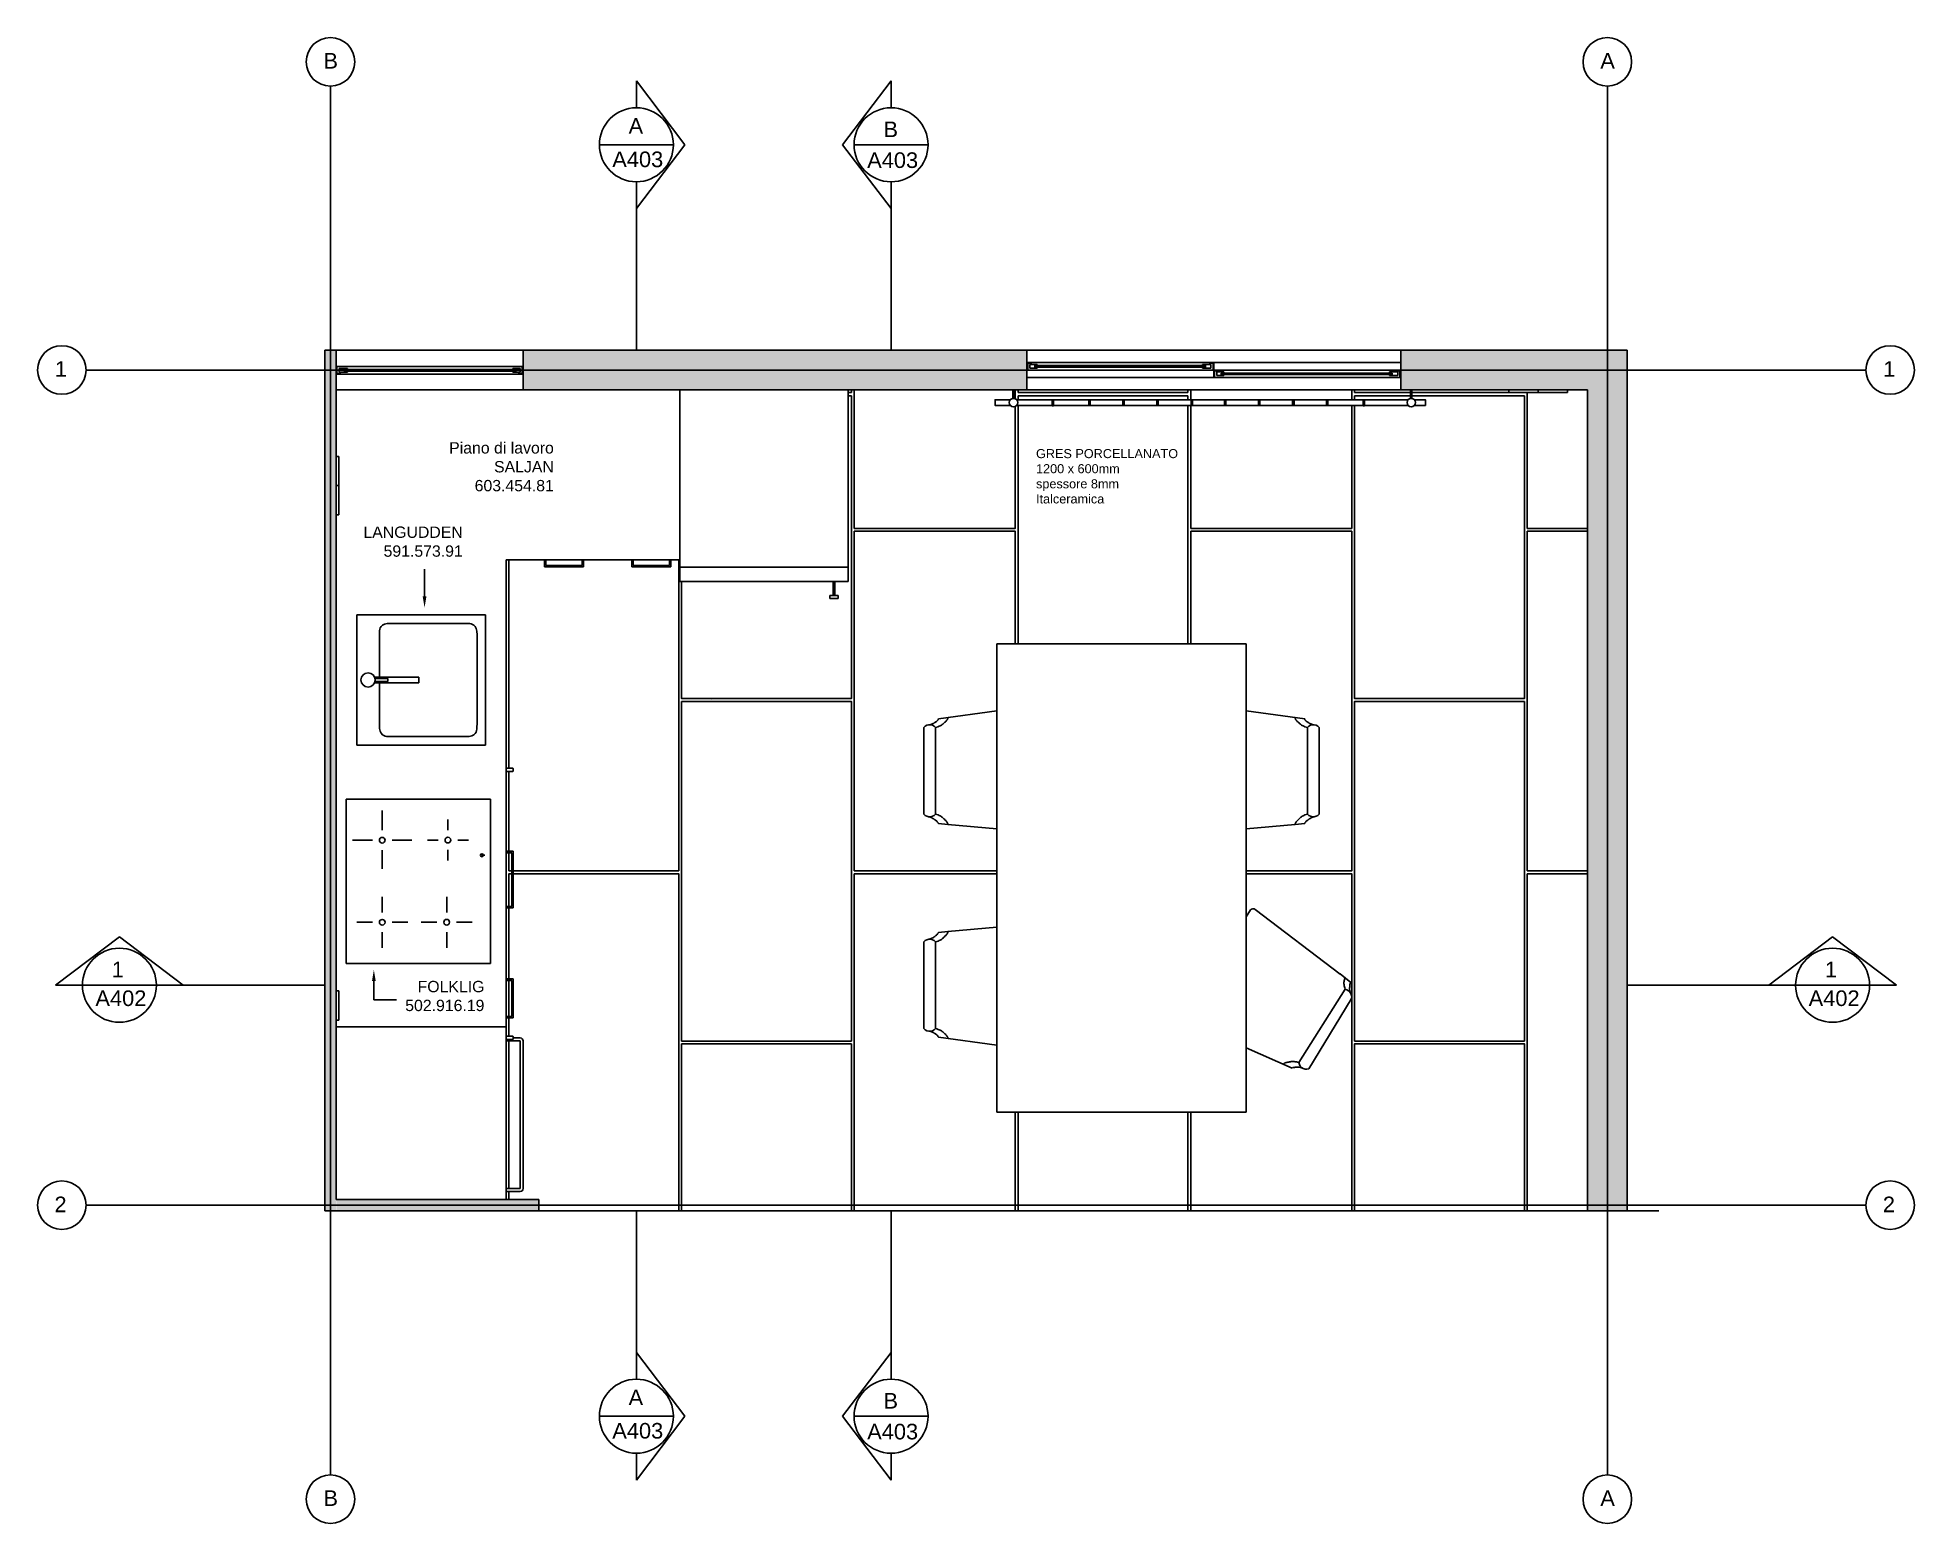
# Model space of a CAD drawing. Header units: millimetres. Extents: x 3813 to 53761, y -2555 to 21253.
# Drawn here: x 47132 to 53761, y -2555 to 2694 of the extents above; entities that cross this region are included whole.
import ezdxf

# ---------------------------------------------------------------- set-up
doc = ezdxf.new("R2010")
doc.units = ezdxf.units.MM
for name, color, linetype in [('#IMPIANTO', 9, 'Continuous'), ('1. Linee di taglio', 5, 'Continuous'), ('A-ANNO-TEXT', 3, 'Continuous'), ('A-FURN', 8, 'Continuous'), ('A-GLAZ-FULL', 4, 'Continuous'), ('A-WALL-FULL', 255, 'Continuous'), ('c', 8, 'Continuous'), ('SEZ', 4, 'Continuous'), ('WIDE_SEZ', 1, 'Continuous')]:
    doc.layers.add(name, color=color, linetype=linetype)
doc.styles.get("Standard").update_dxf_attribs({"font": 'arial.ttf'})

msp = doc.modelspace()

# ---------------------------------------------------------------- texts
at = {"layer": '1. Linee di taglio'}
for s, height, p in [('B', 55.1, (48141.9, 2584.4)), ('A', 55.1, (52651.9, 2584.4)), ('A', 55.1, (49219.6, 2354.3)), ('B', 55.1, (50120, 2342.2)), ('A403', 55.14, (49162, 2236.2)), ('A403', 55.14, (50062.4, 2233.3)), ('1', 55.1, (47193, 1495.7)), ('1', 55.1, (53650.9, 1495.7)), ('1', 55.1, (47394, -625.3)), ('1', 55.1, (53445.3, -625.3)), ('A402', 55.14, (47336.4, -727.1)), ('A402', 55.14, (53387.7, -727.1)), ('2', 55.1, (47191.7, -1455.3)), ('2', 55.1, (53649.7, -1455.3)), ('A', 55.1, (49219.6, -2137)), ('B', 55.1, (50120, -2149.1)), ('A403', 55.14, (49162, -2255.1)), ('A403', 55.14, (50062.4, -2258)), ('B', 55.1, (48141.9, -2493)), ('A', 55.1, (52651.9, -2493))]:
    msp.add_text(s, height=height, dxfattribs=at).set_placement(p)
at = {"layer": 'A-ANNO-TEXT'}
for s, insert, char_height, attachment_point in [('Piano di lavoro\\PSALJAN\\P603.454.81', (48955.5, 1264.6), 40, 3), ('GRES PORCELLANATO\\P1200 x 600mm\\Pspessore 8mm\\PItalceramica', (50658.7, 1240.3), 32, 1), ('LANGUDDEN\\P591.573.91', (48633.8, 966.7), 40, 3), ('FOLKLIG\\P502.916.19', (48710.3, -638.3), 40, 3)]:
    msp.add_mtext(s, dxfattribs=dict(at, insert=insert, char_height=char_height, attachment_point=attachment_point))

# ---------------------------------------------------------------- hatches: boundary and pattern name
at = {"true_color": 0xc7c8ca, "transparency": 33554623}
h = msp.add_hatch(color=9, dxfattribs=at)
h.dxf.hatch_style = 1
h.paths.add_polyline_path([(48186.6, 1589.6), (48146.7, 1589.6), (48146.7, -1450.5), (48186.6, -1450.5)])
at = {"true_color": 0xc7c8ca, "transparency": 33554585}
h = msp.add_hatch(color=9, dxfattribs=at)
h.dxf.hatch_style = 1
h.paths.add_polyline_path([(51946.7, 1589.6), (51946.7, 1449.6), (52606.7, 1449.6), (52606.7, -1450.5), (52746.7, -1450.5), (52746.7, 1589.6)])
h.paths.add_polyline_path([(48830, 1531.4), (48203.3, 1531.4), (48203.3, 1531.4)])
at = {"true_color": 0xc7c8ca, "transparency": 33554623}
h = msp.add_hatch(color=9, dxfattribs=at)
h.dxf.hatch_style = 1
h.paths.add_polyline_path([(50626.7, 1589.6), (48846.7, 1589.6), (48846.7, 1449.6), (50626.7, 1449.6)])
h = msp.add_hatch(color=9, dxfattribs=at)
h.dxf.hatch_style = 1
h.paths.add_polyline_path([(48902.4, -1410.5), (48186.7, -1410.5), (48186.7, -1450.5), (48902.4, -1450.5)])

# ---------------------------------------------------------------- linework, layer by layer
at = {"layer": '#IMPIANTO', "color": 2}
for p, q in [((50006.7, 1439.6), (49995.1, 1439.6)), ((50006.7, 1428.7), (49995.1, 1428.7)), ((50006.7, 1439.6), (50006.7, 1449.6)), ((50016.7, 959.9), (50016.7, 1449.6)), ((49396.7, 849.6), (49396.7, -250.1)), ((48796.7, -250.1), (48796.7, -189.3)), ((48806.7, -250.1), (48796.7, -250.1)), ((49396.7, -250.1), (48811.7, -250.1)), ((50016.7, -1450.5), (50016.7, -260.1)), ((49406.7, -851), (50006.7, -851)), ((49406.7, -1450.5), (49406.7, -861)), ((49406.7, -861), (50006.7, -861)), ((50006.7, -861), (50006.7, -1450.5))]:
    msp.add_line(p, q, dxfattribs=at)
for points in [[(50006.7, 1428.7), (50006.7, 359), (49406.7, 359), (49406.7, 772.6)], [(48796.7, 112.6), (48796.7, 849.6)], [(48796.7, -180.5), (48796.7, 101.6)], [(48796.7, -189.3), (48796.7, -185.5)], [(48796.7, -375.5), (48796.7, -260.1), (48806.7, -260.1)], [(48811.7, -260.1), (49396.7, -260.1), (49396.7, -1450.5)], [(48796.7, -383.3), (48796.7, -380.5)], [(48796.7, -631.4), (48796.7, -383.3)], [(48796.7, -740.4), (48796.7, -636.4)], [(48796.7, -764.4), (48796.7, -740.4)], [(48796.7, -834), (48796.7, -769.4)], [(48796.7, -1372), (48796.7, -850.4)], [(48796.7, -1410.5), (48796.7, -1382.5)]]:
    msp.add_lwpolyline(points, dxfattribs=at)
msp.add_lwpolyline([(49406.7, 349), (50006.7, 349), (50006.7, -851), (49406.7, -851)], close=True, dxfattribs=at)
at = {"color": 1}
for p, q in [((48186.7, -1410.5), (48186.7, 1589.6)), ((48902.4, -1410.5), (48186.7, -1410.5))]:
    msp.add_line(p, q, dxfattribs=at)
msp.add_line((49400.1, 1449.6), (49995.1, 1449.6))
at = {"color": 7}
for p, q in [((49400.1, 772.6), (49400.1, 1449.6)), ((49995.1, 1449.6), (49995.1, 772.6)), ((48786.7, 849.6), (49400.1, 849.6)), ((48786.7, 849.6), (48786.7, -1410.5)), ((48922.7, 849.6), (48927.7, 849.6)), ((49060.7, 849.6), (49055.7, 849.6)), ((49060.7, 849.6), (49060.7, 849.6)), ((49995.1, 822.6), (49400.1, 822.6)), ((49995.1, 772.6), (49400.1, 772.6)), ((48259.2, 303.3), (48259.2, 654.6)), ((48259.2, 654.6), (48714.2, 654.6)), ((48259.2, 194.6), (48259.2, 654.6)), ((48259.2, 654.6), (48339.2, 654.6)), ((48259.2, 654.6), (48299.2, 654.6)), ((48339.2, 654.6), (48684.2, 654.6)), ((48644.2, 624.6), (48378.5, 624.6)), ((48379.2, 624.6), (48378.5, 624.6)), ((48714.2, 654.6), (48714.2, 194.6)), ((48339.2, 584.6), (48339.2, 434.6)), ((48684.2, 585.2), (48684.2, 264.6)), ((48684.2, 585.2), (48684.2, 584.6)), ((48339.2, 414.6), (48339.2, 266.7)), ((48379.2, 224.6), (48644.8, 224.6)), ((48684.2, 194.6), (48259.2, 194.6)), ((48714.2, 194.6), (48488.3, 194.6)), ((48222, 3.7), (48732, 3.7)), ((48222, 3.7), (48477, 3.7)), ((48222, -368.8), (48222, 3.7)), ((48732, 3.7), (48732, -576.3)), ((48349.5, -36.3), (48349.5, -106.3)), ((48581.5, -68.4), (48581.5, -105.9)), ((48314.5, -141.3), (48244.5, -141.3)), ((48349.5, -176.3), (48349.5, -242.3)), ((48454.5, -141.3), (48384.5, -141.3)), ((48546.5, -140.9), (48509, -140.9)), ((48581.5, -175.9), (48581.5, -213.4)), ((48654, -140.9), (48616.5, -140.9)), ((48786.7, -180.5), (48786.7, -180.5)), ((48786.7, -180.5), (48786.7, -185.5)), ((48222, -576.3), (48222, -368.8)), ((48349.5, -341.3), (48349.5, -396.3)), ((48577, -341.2), (48577, -396.2)), ((48786.7, -380.5), (48786.7, -375.5)), ((48314.5, -431.3), (48259.5, -431.3)), ((48439.5, -431.3), (48384.5, -431.3)), ((48542, -431.2), (48487, -431.2)), ((48667, -431.2), (48612, -431.2)), ((48349.5, -466.3), (48349.5, -521.3)), ((48577, -466.2), (48577, -521.2)), ((48732, -576.3), (48222, -576.3)), ((48786.7, -631.4), (48786.7, -631.4)), ((48186.7, -800.5), (48786.7, -800.5))]:
    msp.add_line(p, q, dxfattribs=at)
at = {"color": 2}
for p, q in [((50595.1, 1439.6), (50595.1, 1449.6)), ((50595.1, 1439.6), (51195.1, 1439.6)), ((50595.1, 1428.7), (51195.1, 1428.7)), ((51195.1, 1439.6), (51195.1, 1449.6)), ((51205.1, 1414.4), (51205.1, 1449.6)), ((51205.1, 959.9), (51205.1, 1394.4)), ((51783.6, 1439.6), (51783.6, 1449.6)), ((51783.6, 1439.6), (51981.6, 1439.6)), ((51783.6, 1428.7), (51981.6, 1428.7)), ((51986.5, 1439.6), (52329.2, 1439.6)), ((51986.5, 1428.7), (52383.6, 1428.7)), ((52329.2, 1439.6), (52329.2, 1449.6)), ((52329.2, 1439.6), (52432.4, 1439.6)), ((52393.6, 959.9), (52393.6, 1439.6)), ((52432.4, 1439.6), (52432.4, 1449.6)), ((52432.4, 1439.6), (52432.4, 1449.6)), ((52432.4, 1439.6), (52535.5, 1439.6)), ((52535.5, 1439.6), (52535.5, 1449.6)), ((48196.7, 1214.4), (48186.7, 1214.4)), ((48196.7, 1111.3), (48196.7, 1214.4)), ((48196.7, 1111.3), (48186.7, 1111.3)), ((48196.7, 1111.3), (48186.7, 1111.3)), ((48196.7, 1008.1), (48196.7, 1111.3)), ((48196.7, 1008.1), (48186.7, 1008.1)), ((51205.1, 552.3), (51205.1, 949.9)), ((52393.6, -250.1), (52393.6, 949.9)), ((48323.7, 429.6), (48369.2, 429.6)), ((48369.2, 419.6), (48323.7, 419.6)), ((48369.2, 429.6), (48369.2, 419.6)), ((49510.8, 354.4), (49511.5, 354.4)), ((48711.4, -194.6), (48701.4, -194.6)), ((50016.7, -1450.5), (50016.7, -260.1)), ((52393.6, -1450.5), (52393.6, -260.1)), ((48196.7, -674), (48186.7, -674)), ((48196.7, -777.1), (48196.7, -674)), ((48196.7, -777.1), (48186.7, -777.1)), ((51205.1, -1450.5), (51205.1, -1102.3))]:
    msp.add_line(p, q, dxfattribs=at)
at = {"color": 8}
for p, q in [((48922.7, 824.6), (48922.7, 849.6)), ((48922.7, 824.6), (49060.7, 824.6)), ((48922.7, 824.6), (48923.7, 824.6)), ((48927.7, 829.6), (48927.7, 849.6)), ((48927.7, 843.6), (48927.7, 829.6)), ((49055.7, 829.6), (48927.7, 829.6)), ((49055.7, 829.6), (49055.7, 849.6)), ((49055.7, 843.6), (49055.7, 829.6)), ((49060.7, 824.6), (49060.7, 849.6)), ((49231.1, 824.6), (49231.1, 849.6)), ((49231.1, 824.6), (49369.1, 824.6)), ((49231.1, 824.6), (49232.1, 824.6)), ((49236.1, 829.6), (49236.1, 849.6)), ((49236.1, 843.6), (49236.1, 829.6)), ((49364.1, 829.6), (49236.1, 829.6)), ((49364.1, 829.6), (49364.1, 849.6)), ((49364.1, 843.6), (49364.1, 829.6)), ((49369.1, 824.6), (49369.1, 849.6)), ((49942.6, 722.6), (49942.6, 772.6)), ((49942.6, 772.6), (49947.6, 772.6)), ((49947.6, 772.6), (49947.6, 722.6)), ((49930.1, 712.6), (49930.1, 722.6)), ((49930.1, 722.6), (49960.1, 722.6)), ((49960.1, 712.6), (49930.1, 712.6)), ((49960.1, 722.6), (49960.1, 712.6)), ((48322.1, 434.6), (48479.2, 434.6)), ((48479.2, 414.6), (48322.1, 414.6)), ((48479.2, 434.6), (48479.2, 414.6)), ((48786.7, 112.6), (48810.7, 112.6)), ((48786.7, 101.6), (48810.7, 101.6)), ((48811.7, 111.6), (48810.7, 112.6)), ((48810.7, 101.6), (48811.7, 102.6)), ((48811.7, 111.6), (48811.7, 102.6)), ((48811.7, -180.5), (48786.7, -180.5)), ((48806.7, -185.5), (48786.7, -185.5)), ((48792.7, -185.5), (48806.7, -185.5)), ((48806.7, -185.5), (48806.7, -375.5)), ((48811.7, -380.5), (48811.7, -180.5)), ((48786.7, -375.5), (48806.7, -375.5)), ((48811.7, -380.5), (48786.7, -380.5)), ((48811.7, -631.4), (48786.7, -631.4)), ((48806.7, -636.4), (48786.7, -636.4)), ((48792.7, -636.4), (48806.7, -636.4)), ((48806.7, -636.4), (48806.7, -764.4)), ((48811.7, -769.4), (48811.7, -631.4)), ((48806.7, -764.4), (48786.7, -764.4)), ((48811.7, -769.4), (48786.7, -769.4)), ((48792.7, -764.4), (48806.7, -764.4)), ((48811.7, -769.4), (48811.7, -768.4)), ((48786.7, -834), (48810.7, -834)), ((48786.7, -845), (48810.7, -845)), ((48786.7, -850.4), (48836.7, -850.4)), ((48811.7, -835), (48810.7, -834)), ((48810.7, -845), (48811.7, -844)), ((48811.7, -835), (48811.7, -844)), ((48836.7, -839.9), (48811.7, -839.9)), ((48836.7, -1111.2), (48836.7, -850.4)), ((48847.2, -1111.2), (48847.2, -850.4)), ((48836.7, -1111.2), (48836.7, -1372)), ((48847.2, -1111.2), (48847.2, -1372)), ((48786.7, -1372), (48836.7, -1372)), ((48836.7, -1382.5), (48787.2, -1382.5))]:
    msp.add_line(p, q, dxfattribs=at)
at = {"color": 2}
for points in [[(50585.1, 1418.2), (50585.1, 1449.6)], [(50595.1, 1428.7), (50595.1, 1414.4)], [(50595.1, 1394.4), (50595.1, 552.3)], [(51195.1, 1414.4), (51195.1, 1428.7)], [(51195.1, 552.3), (51195.1, 1394.4)], [(51205.1, 959.9), (51773.6, 959.9), (51773.6, 1394.4)], [(51773.6, 1414.4), (51773.6, 1449.6)], [(51783.6, 1428.7), (51783.6, 1414.4)], [(51783.6, 1394.4), (51783.6, 359), (52383.6, 359), (52383.6, 1428.7)], [(50016.7, 959.9), (50585.1, 959.9), (50585.1, 1390.7)], [(50585.1, 552.3), (50585.1, 949.9), (50016.7, 949.9)], [(51400.8, -250.1), (51773.6, -250.1), (51773.6, 949.9), (51205.1, 949.9)], [(52393.6, 959.9), (52606.7, 959.9)], [(52606.7, 949.9), (52393.6, 949.9)], [(50016.7, -250.1), (50520.8, -250.1)], [(50520.8, -260.1), (50016.7, -260.1)], [(51773.6, -1450.5), (51773.6, -260.1), (51400.8, -260.1)], [(52393.6, -250.1), (52606.7, -250.1)], [(52606.7, -260.1), (52393.6, -260.1)], [(52383.6, -1450.5), (52383.6, -860.1), (51783.6, -860.1), (51783.6, -1450.5)], [(50585.1, -1450.5), (50585.1, -1102.3)], [(50595.1, -1102.3), (50595.1, -1450.5)], [(51195.1, -1450.5), (51195.1, -1102.3)]]:
    msp.add_lwpolyline(points, dxfattribs=at)
msp.add_lwpolyline([(52383.6, 349), (51783.6, 349), (51783.6, -851), (52383.6, -851)], close=True, dxfattribs=at)
at = {"color": 8}
msp.add_circle((48299.2, 424.6), 25, dxfattribs=at)
at = {"color": 7}
for centre in [(48349.5, -141.3), (48581.5, -140.9), (48349.5, -431.3), (48577, -431.2)]:
    msp.add_circle(centre, 10, dxfattribs=at)
at = {"color": 2}
msp.add_circle((48701.4, -194.6), 5, dxfattribs=at)
at = {"color": 8}
for centre, start, end in [((48836.7, -850.4), 0, 90), ((48836.7, -1372), 270, 0)]:
    msp.add_arc(centre, 10.5, start, end, dxfattribs=at)
at = {"color": 7}
for points in [[(48379.2, 624.6), (48341.6, 624.7), (48339.2, 584.6), (48339.2, 584.6), (48339.2, 584.6)], [(48684.2, 584.6), (48684.3, 622.2), (48644.2, 624.6), (48644.2, 624.6), (48644.2, 624.6)], [(48339.2, 266.7), (48339.1, 227), (48379.2, 224.6), (48379.2, 224.6), (48379.2, 224.6)], [(48644.2, 224.6), (48681.8, 224.4), (48684.2, 264.6), (48684.2, 264.6), (48684.2, 264.6)]]:
    msp.add_open_spline(points, degree=3, dxfattribs=at)
at = {"layer": '1. Linee di taglio', "color": 7}
for p, q in [((49247, 2089.6), (49247, 1589.6)), ((50146.7, 2089.6), (50146.7, 1589.6)), ((47646.7, -653.7), (48146.7, -653.7)), ((53246.7, -653.7), (52746.7, -653.7)), ((49247, -1950.5), (49247, -1450.5)), ((50146.7, -1950.5), (50146.7, -1450.5))]:
    msp.add_line(p, q, dxfattribs=at)
at = {"layer": 'A-ANNO-TEXT', "linetype": 'ByBlock', "lineweight": -2}
msp.add_line((48319.8, -705.6), (48399.8, -705.6), dxfattribs=at)
for points in [[(48498.9, 719.9), (48498.9, 816)], [(48319.8, -639.1), (48319.8, -705.6)]]:
    msp.add_lwpolyline(points, dxfattribs=at)
at = {"layer": 'A-ANNO-TEXT'}
for points in [[(48492.3, 719.9), (48498.9, 679.9), (48505.6, 719.9)], [(48313.1, -639.1), (48319.8, -599.1), (48326.4, -639.1)]]:
    msp.add_solid(points, dxfattribs=at)
at = {"layer": 'A-FURN', "color": 7}
for p, q in [((50626.7, 1589.6), (51946.7, 1589.6)), ((50626.7, 1449.6), (51946.7, 1449.6)), ((50520.8, -1102.3), (50520.8, 552.3)), ((50520.8, 552.3), (51400.8, 552.3)), ((51400.8, 552.3), (51400.8, -1102.3)), ((50280, 266.2), (50273.5, 264.5)), ((50278.8, 266), (50278.6, 265.9)), ((50286.7, 267.6), (50278.8, 266)), ((50286.7, 266.2), (50280, 266.2)), ((50295.7, 270.5), (50286.7, 267.6)), ((50293.3, 264.5), (50286.7, 266.2)), ((50520.8, 315.9), (50313.8, 286.8)), ((50313.8, 286.8), (50313.8, 286.8)), ((51607.8, 286.8), (51400.8, 315.9)), ((51607.8, 286.8), (51607.8, 286.8)), ((51625.9, 270.5), (51634.9, 267.6)), ((51634.8, 266.2), (51628.3, 264.5)), ((51641.5, 266.2), (51634.8, 266.2)), ((51634.9, 267.6), (51641.5, 266.2)), ((51648.1, 264.5), (51641.5, 266.2)), ((50267.6, 261.3), (50262.6, 256.7)), ((50262.6, 256.7), (50262.6, -49.2)), ((50273.5, 264.5), (50267.6, 261.3)), ((50299.2, 261.3), (50293.3, 264.5)), ((50304.1, 256.7), (50299.2, 261.3)), ((50304.1, -49.2), (50304.1, 256.7)), ((51622.4, 261.3), (51617.4, 256.7)), ((51617.4, 256.7), (51617.4, -49.2)), ((51628.3, 264.5), (51622.4, 261.3)), ((51654, 261.3), (51648.1, 264.5)), ((51659, 256.7), (51654, 261.3)), ((51659, -49.2), (51659, 256.7)), ((50262.6, -49.2), (50267.6, -53.8)), ((50267.6, -53.8), (50273.5, -57)), ((50273.5, -57), (50280, -58.7)), ((50285, -60), (50278, -58.4)), ((50280, -58.7), (50286.7, -58.7)), ((50286.7, -58.7), (50293.3, -57)), ((50293.3, -57), (50299.2, -53.8)), ((50299.2, -53.8), (50304.1, -49.2)), ((51617.4, -49.2), (51622.4, -53.8)), ((51622.4, -53.8), (51628.3, -57)), ((51628.3, -57), (51634.8, -58.7)), ((51634.8, -58.7), (51641.5, -58.7)), ((51636.5, -60), (51641.5, -58.7)), ((51641.5, -58.7), (51648.1, -57)), ((51648.1, -57), (51654, -53.8)), ((51654, -53.8), (51659, -49.2)), ((50347.2, -86), (50313.8, -82.9)), ((50313.8, -82.9), (50313.8, -82.9)), ((50313.8, -82.9), (50336.6, -84.9)), ((50347.2, -85.9), (50520.8, -101.1)), ((51400.8, -101.1), (51574.3, -86)), ((51607.8, -82.9), (51574.3, -86)), ((51607.8, -82.9), (51607.8, -82.9)), ((51416.1, -387.7), (51400.8, -412)), ((51733.3, -614), (51433, -386)), ((50313.8, -467), (50347.2, -464)), ((50520.8, -448.9), (50347.2, -464)), ((50267.6, -496.1), (50262.6, -500.7)), ((50262.6, -500.7), (50262.6, -806.6)), ((50273.5, -492.9), (50267.6, -496.1)), ((50280, -491.2), (50273.5, -492.9)), ((50285, -490), (50280, -491.2)), ((50286.7, -491.2), (50280, -491.2)), ((50293.3, -492.9), (50286.7, -491.2)), ((50299.2, -496.1), (50293.3, -492.9)), ((50304.1, -500.7), (50299.2, -496.1)), ((50304.1, -806.6), (50304.1, -500.7)), ((50313.8, -467), (50313.8, -467.1)), ((51733.3, -613.9), (51770.5, -643.8)), ((51770.5, -643.8), (51770.5, -643.8)), ((51750.2, -668), (51587.1, -926.8)), ((51622.3, -948.9), (51772.3, -703.1)), ((51750.2, -668), (51756.7, -669.7)), ((51756.7, -669.7), (51762.6, -673)), ((51762.6, -673), (51767.5, -677.6)), ((51766.4, -667.8), (51768.7, -676.9)), ((51767.5, -677.6), (51771.1, -683.3)), ((51768.7, -676.9), (51771.1, -683.3)), ((51771.1, -683.3), (51773.1, -689.7)), ((51773.6, -696.5), (51772.3, -703.1)), ((51773.1, -689.7), (51773.6, -696.5)), ((50262.6, -806.6), (50267.6, -811.2)), ((50267.6, -811.2), (50273.5, -814.4)), ((50273.5, -814.4), (50280, -816.1)), ((50286.7, -817.5), (50280, -816.1)), ((50280, -816.1), (50286.7, -816.1)), ((50286.7, -816.1), (50293.3, -814.4)), ((50295.7, -820.4), (50286.7, -817.5)), ((50293.3, -814.4), (50299.2, -811.2)), ((50299.2, -811.2), (50304.1, -806.6)), ((50313.8, -836.7), (50313.8, -836.7)), ((50313.8, -836.7), (50520.8, -865.8)), ((51400.8, -874.2), (51562.9, -947.1)), ((51587.1, -926.8), (51588.9, -933.3)), ((51562.9, -947.1), (51563, -947.1)), ((51586.9, -943), (51596.1, -945.3)), ((51588.9, -933.3), (51592.2, -939.2)), ((51592.2, -939.2), (51596.8, -944.1)), ((51596.1, -945.3), (51602.5, -947.7)), ((51596.8, -944.1), (51602.5, -947.7)), ((51602.5, -947.7), (51608.9, -949.7)), ((51608.9, -949.7), (51615.7, -950.2)), ((51615.7, -950.2), (51622.3, -948.9)), ((51400.8, -1102.3), (50520.8, -1102.3))]:
    msp.add_line(p, q, dxfattribs=at)
at = {"layer": 'A-FURN', "color": 2}
for p, q in [((51286.7, 1545.8), (51946.7, 1545.8)), ((50626.7, 1493.3), (51286.7, 1493.3))]:
    msp.add_line(p, q, dxfattribs=at)
at = {"layer": 'A-FURN'}
for p, q in [((50576.8, 1419.2), (50576.8, 1449.6)), ((50581.7, 1449.6), (50581.8, 1419.3)), ((50715.9, 1393.4), (50715.9, 1414.4)), ((50720.9, 1393.4), (50715.9, 1393.4)), ((50720.9, 1393.4), (50720.9, 1414.4)), ((50845, 1394.3), (50845, 1414.4)), ((50850, 1394.3), (50845, 1394.3)), ((50850, 1394.3), (50850, 1414.4)), ((50965.1, 1394.3), (50965.1, 1414.4)), ((50970.1, 1394.3), (50965.1, 1394.3)), ((50970.1, 1394.3), (50970.1, 1414.4)), ((51085.6, 1394.3), (51085.6, 1414.4)), ((51090.6, 1394.3), (51085.6, 1394.3)), ((51090.6, 1394.3), (51090.6, 1414.4)), ((51206.1, 1394.3), (51206.1, 1414.4)), ((51211.1, 1394.3), (51206.1, 1394.3)), ((51211.1, 1394.3), (51211.1, 1414.4)), ((51323.9, 1394.3), (51323.9, 1414.4)), ((51328.9, 1394.3), (51323.9, 1394.3)), ((51328.9, 1394.3), (51328.9, 1414.4)), ((51444.5, 1394.3), (51444.5, 1414.4)), ((51449.5, 1394.3), (51444.5, 1394.3)), ((51449.5, 1394.3), (51449.5, 1414.4)), ((51564.9, 1394.3), (51564.9, 1414.4)), ((51569.9, 1394.3), (51564.9, 1394.3)), ((51569.9, 1394.3), (51569.9, 1414.4)), ((51684.9, 1394.3), (51684.9, 1414.4)), ((51689.9, 1394.3), (51684.9, 1394.3)), ((51689.9, 1394.3), (51689.9, 1414.4)), ((51813.8, 1393.4), (51813.8, 1414.4)), ((51818.8, 1393.4), (51813.8, 1393.4)), ((51818.8, 1393.4), (51818.8, 1414.4)), ((51981.6, 1419.2), (51981.6, 1449.5)), ((51986.4, 1449.5), (51986.5, 1419.2))]:
    msp.add_line(p, q, dxfattribs=at)
for points in [[(50567.9, 1414.4), (50514.1, 1414.4), (50514.1, 1394.4), (50567.9, 1394.4)], [(51972.9, 1414.4), (50590.3, 1414.4)], [(50590.3, 1394.4), (50715.9, 1394.4)], [(50720.9, 1394.4), (50845, 1394.4)], [(50850, 1394.4), (50965.1, 1394.4)], [(50970.1, 1394.4), (51085.6, 1394.4)], [(51090.6, 1394.4), (51206.1, 1394.4)], [(51189.5, 1394.4), (51206.1, 1394.4)], [(51206.1, 1394.4), (51323.9, 1394.4)], [(51328.9, 1394.4), (51444.5, 1394.4)], [(51449.5, 1394.4), (51564.9, 1394.4)], [(51569.9, 1394.4), (51684.9, 1394.4)], [(51689.9, 1394.4), (51813.8, 1394.4)], [(51818.8, 1394.4), (51972.9, 1394.4)], [(51995.3, 1394.4), (52034.1, 1394.4), (52034.1, 1414.4), (51995.3, 1414.4)]]:
    msp.add_lwpolyline(points, dxfattribs=at)
for centre in [(50579.1, 1404.4), (51984.1, 1404.4)]:
    msp.add_circle(centre, 15, dxfattribs=at)
at = {"layer": 'A-FURN', "color": 7}
msp.add_arc((51425.5, -396), 12.5, 52.79165, 138.79165, dxfattribs=at)
for points in [[(50295.3, 270.2), (50296.1, 270.7), (50296.8, 271.2), (50297.5, 271.7)], [(50311.1, 281.8), (50311.8, 282.6), (50312.6, 283.5), (50313, 284.3)], [(50313, 284.3), (50313.4, 285.1), (50313.7, 286), (50313.8, 286.8)], [(50329, 268.3), (50327.8, 267.3), (50326.7, 266.4), (50325.3, 265.4)], [(50332.3, 271.2), (50331.3, 270.2), (50330.1, 269.3), (50329, 268.3)], [(50341.4, 279.9), (50340.4, 279), (50339.4, 278), (50338.4, 277)], [(50344.1, 282.8), (50343.3, 281.9), (50342.4, 280.9), (50341.4, 279.9)], [(50346.3, 285.7), (50345.7, 284.8), (50345, 283.8), (50344.1, 282.8)], [(50347.5, 288.7), (50347.3, 287.7), (50346.8, 286.7), (50346.3, 285.7)], [(50347.6, 291.5), (50347.8, 290.6), (50347.8, 289.6), (50347.5, 288.7)], [(51574.3, 288.7), (51573.8, 289.6), (51573.7, 290.6), (51573.9, 291.6)], [(51575.3, 285.7), (51574.7, 286.7), (51574.5, 287.7), (51574.3, 288.7)], [(51577.4, 282.8), (51576.6, 283.8), (51575.7, 284.8), (51575.3, 285.7)], [(51580.1, 279.9), (51579.1, 280.9), (51578.3, 281.9), (51577.4, 282.8)], [(51583.2, 277), (51582.1, 278), (51581.1, 279), (51580.1, 279.9)], [(51592.5, 268.3), (51591.4, 269.3), (51590.3, 270.2), (51589.3, 271.2)], [(51596.6, 265.4), (51595, 266.4), (51593.7, 267.3), (51592.5, 268.3)], [(51607.8, 286.8), (51607.8, 286), (51608.1, 285.1), (51608.6, 284.3)], [(51608.6, 284.3), (51609, 283.5), (51609.7, 282.6), (51610.5, 281.8)], [(51624, 271.7), (51624.7, 271.2), (51625.5, 270.7), (51625.9, 270.5)], [(50313, 259.6), (50310.4, 258.6), (50307.5, 257.6), (50304.1, 256.7)], [(51617.4, 256.7), (51614, 257.6), (51611.1, 258.6), (51608.5, 259.6)], [(50297.5, -66.1), (50296.3, -65.1), (50295.1, -64.2), (50285, -60)], [(50304.1, -49.2), (50307.5, -50.2), (50310.4, -51.2), (50313, -52.3)], [(50313, -52.3), (50315.6, -53.3), (50317.8, -54.3), (50319.7, -55.3)], [(50319.7, -55.3), (50323.7, -57.4), (50326.5, -59.4), (50328.9, -61.5)], [(50328.9, -61.5), (50330, -62.5), (50331.1, -63.5), (50332.1, -64.5)], [(51589.4, -64.5), (51590.5, -63.5), (51591.6, -62.5), (51592.7, -61.5)], [(51592.7, -61.5), (51595, -59.4), (51597.2, -57.4), (51601.8, -55.3)], [(51601.8, -55.3), (51603.8, -54.3), (51606.4, -53.3), (51608.6, -52.3)], [(51608.6, -52.3), (51611.1, -51.2), (51614.1, -50.2), (51617.4, -49.2)], [(51636.5, -60), (51626.5, -64.2), (51625.2, -65.1), (51624, -66.1)], [(50308.3, -74.5), (50307.3, -73.6), (50306.2, -72.6), (50305, -71.7)], [(50311.1, -77.3), (50310.3, -76.4), (50309.3, -75.4), (50308.3, -74.5)], [(50313, -80.1), (50312.5, -79.2), (50311.8, -78.3), (50311.1, -77.3)], [(50313.8, -82.9), (50313.7, -82), (50313.4, -81.1), (50313, -80.1)], [(50343.8, -76.8), (50344.6, -77.8), (50345.5, -78.8), (50345.9, -79.8)], [(50345.9, -79.8), (50346.5, -80.9), (50346.7, -81.9), (50346.8, -82.9)], [(50347.1, -82.9), (50347.4, -83.9), (50347.4, -84.9), (50347.2, -86)], [(51574.3, -86), (51574.1, -84.9), (51574.2, -83.9), (51574.4, -82.9)], [(51574.4, -82.9), (51574.7, -81.9), (51575.1, -80.9), (51575.6, -79.8)], [(51575.6, -79.8), (51576.2, -78.8), (51576.9, -77.8), (51577.7, -76.8)], [(51608.6, -80.1), (51608.1, -81.1), (51607.8, -82), (51607.8, -82.9)], [(51610.5, -77.3), (51609.7, -78.3), (51609.3, -79.2), (51608.6, -80.1)], [(51613, -74.5), (51612.2, -75.4), (51611.2, -76.4), (51610.5, -77.3)], [(51616.6, -71.7), (51615.4, -72.6), (51614.1, -73.6), (51613, -74.5)], [(50347.2, -464), (50347.4, -465), (50347.4, -466), (50347.1, -467)], [(50285, -490), (50295.1, -485.7), (50296.3, -484.8), (50297.5, -483.9)], [(50313, -497.7), (50310.4, -498.7), (50307.5, -499.7), (50304.1, -500.7)], [(50305, -478.2), (50306.2, -477.3), (50307.4, -476.4), (50308.5, -475.4)], [(50308.5, -475.4), (50309.3, -474.5), (50310.4, -473.5), (50311.1, -472.6)], [(50311.1, -472.6), (50311.8, -471.7), (50312.3, -470.7), (50313, -469.8)], [(50313, -469.8), (50313.4, -468.9), (50313.7, -467.9), (50313.8, -467)], [(50319.7, -494.6), (50317.8, -495.6), (50315.2, -496.6), (50313, -497.7)], [(50328.9, -488.5), (50326.5, -490.5), (50324.4, -492.6), (50319.7, -494.6)], [(50332.1, -485.4), (50331.1, -486.4), (50329.9, -487.5), (50328.9, -488.5)], [(50345.9, -470.1), (50345.3, -471.1), (50344.6, -472.1), (50343.8, -473.2)], [(50347.1, -467), (50346.9, -468.1), (50346.5, -469.1), (50345.9, -470.1)], [(51746.8, -640.7), (51746.6, -642.3), (51746.3, -643.7), (51746.3, -645.4)], [(51746.3, -645.4), (51746.4, -647.5), (51746.4, -649.2), (51746.7, -651.6)], [(51746.7, -651.6), (51747, -653.8), (51747.6, -656.5), (51748.2, -659.4)], [(51747.5, -636.4), (51747.2, -637.8), (51747, -639.3), (51746.8, -640.7)], [(51748.2, -659.4), (51748.5, -661.6), (51749.2, -664.6), (51750.2, -668)], [(51767.7, -648.7), (51768, -647.6), (51768.3, -646.5), (51768.9, -645.8)], [(51768.9, -645.8), (51769.3, -644.9), (51769.9, -644.2), (51770.5, -643.8)], [(51766.4, -667.8), (51766.4, -667.3), (51766.4, -666.4), (51766.4, -665.5)], [(50297.5, -821.7), (50296.8, -821.2), (50296.1, -820.7), (50295.7, -820.4)], [(50304.1, -806.6), (50307.5, -807.6), (50310.4, -808.5), (50313, -809.5)], [(50313, -834.2), (50312.5, -833.4), (50311.8, -832.6), (50311.1, -831.7)], [(50313.8, -836.7), (50313.7, -835.9), (50313.4, -835.1), (50313, -834.2)], [(50325, -815.3), (50326.5, -816.3), (50327.8, -817.3), (50329, -818.2)], [(50329, -818.2), (50330.2, -819.2), (50331.3, -820.2), (50332.3, -821.1)], [(50338.4, -827), (50339.4, -827.9), (50340.5, -828.9), (50341.4, -829.9)], [(50341.4, -829.9), (50342.4, -830.8), (50343.3, -831.8), (50344.1, -832.8)], [(50344.1, -832.8), (50345, -833.7), (50345.8, -834.7), (50346.3, -835.7)], [(50346.3, -835.7), (50346.8, -836.6), (50347.1, -837.6), (50347.5, -838.6)], [(50347.5, -838.6), (50347.8, -839.5), (50347.8, -840.5), (50347.6, -841.4)], [(51536, -928.9), (51537, -928.4), (51538.1, -928), (51539.3, -927.6)], [(51539.3, -927.6), (51540.6, -927.2), (51541.9, -926.9), (51543.2, -926.6)], [(51543.2, -926.6), (51544.5, -926.3), (51545.9, -926), (51547.3, -925.7)], [(51555.6, -924.1), (51557, -923.8), (51558.5, -923.6), (51559.9, -923.4)], [(51559.9, -923.4), (51561.4, -923.2), (51562.9, -922.9), (51564.6, -922.9)], [(51564.6, -922.9), (51566.6, -923), (51568.4, -923), (51570.8, -923.3)], [(51570.8, -923.3), (51573, -923.6), (51575.7, -924.1), (51578.6, -924.8)], [(51578.6, -924.8), (51580.8, -925.1), (51583.8, -925.8), (51587.1, -926.8)], [(51565, -945.4), (51564.1, -945.9), (51563.4, -946.5), (51562.9, -947.1)], [(51567.9, -944.3), (51566.8, -944.6), (51565.7, -944.9), (51565, -945.4)], [(51586.9, -943), (51586.5, -943), (51585.6, -943), (51584.7, -943)]]:
    msp.add_open_spline(points, degree=3, dxfattribs=at)
for points, knots in [([(50297.5, 271.7), (50298.8, 272.6), (50301.3, 274.2), (50305, 276.8), (50308.4, 279.3), (50310.2, 280.9), (50311.1, 281.8)], [0.5000001, 0.5000001, 0.5000001, 0.5000001, 0.5833333, 0.6666667, 0.75, 0.8333326, 0.8333326, 0.8333326, 0.8333326]), ([(50325, 265.4), (50323.5, 264.4), (50320.3, 262.5), (50315.1, 260.5), (50312.3, 259.6)], [-0.2499995, -0.2499995, -0.2499995, -0.2499995, -0.1666667, -0.0833336, -0.0833336, -0.0833336, -0.0833336]), ([(50338.4, 277), (50337.3, 276.1), (50335.2, 274.1), (50333.3, 272.2), (50332.3, 271.2)], [-0.5833333, -0.5833333, -0.5833333, -0.5833333, -0.5, -0.416667, -0.416667, -0.416667, -0.416667]), ([(51589.3, 271.2), (51588.2, 272.2), (51586.3, 274.1), (51584.2, 276.1), (51583.2, 277)], [0.416667, 0.416667, 0.416667, 0.416667, 0.5, 0.5833333, 0.5833333, 0.5833333, 0.5833333]), ([(51608.5, 259.6), (51605.9, 260.5), (51601.5, 262.5), (51598.1, 264.4), (51596.6, 265.4)], [0.0833336, 0.0833336, 0.0833336, 0.0833336, 0.1666667, 0.2499995, 0.2499995, 0.2499995, 0.2499995]), ([(51610.5, 281.8), (51612.1, 280.1), (51615.3, 277.6), (51620.2, 274.2), (51622.8, 272.6), (51624, 271.7)], [-0.8333326, -0.8333326, -0.8333326, -0.8333326, -0.6666667, -0.5833333, -0.5000001, -0.5000001, -0.5000001, -0.5000001]), ([(50305, -71.7), (50303.8, -70.8), (50301.3, -68.9), (50298.8, -67), (50297.5, -66.1)], [0.3333333, 0.3333333, 0.3333333, 0.3333333, 0.4166667, 0.4999999, 0.4999999, 0.4999999, 0.4999999]), ([(50332.1, -64.5), (50333.1, -65.5), (50335, -67.6), (50337.1, -69.6), (50338.1, -70.6)], [0.4166668, 0.4166668, 0.4166668, 0.4166668, 0.5, 0.5833333, 0.5833333, 0.5833333, 0.5833333]), ([(51583.4, -70.6), (51584.4, -69.6), (51586.5, -67.6), (51588.4, -65.5), (51589.4, -64.5)], [-0.5833333, -0.5833333, -0.5833333, -0.5833333, -0.5, -0.4166668, -0.4166668, -0.4166668, -0.4166668]), ([(51624, -66.1), (51622.8, -67), (51620.2, -68.9), (51617.8, -70.8), (51616.6, -71.7)], [-0.4999999, -0.4999999, -0.4999999, -0.4999999, -0.4166667, -0.3333333, -0.3333333, -0.3333333, -0.3333333]), ([(50338.1, -70.6), (50339.2, -71.7), (50341.2, -73.7), (50343, -75.7), (50343.8, -76.8)], [0.5833334, 0.5833334, 0.5833334, 0.5833334, 0.6666667, 0.75, 0.75, 0.75, 0.75]), ([(51577.7, -76.8), (51578.5, -75.7), (51580.3, -73.7), (51582.4, -71.7), (51583.4, -70.6)], [-0.75, -0.75, -0.75, -0.75, -0.6666667, -0.5833334, -0.5833334, -0.5833334, -0.5833334]), ([(50297.5, -483.9), (50298.8, -482.9), (50301.4, -481), (50303.8, -479.2), (50305, -478.2)], [-0.4999999, -0.4999999, -0.4999999, -0.4999999, -0.4166667, -0.3333333, -0.3333333, -0.3333333, -0.3333333]), ([(50343.8, -473.2), (50343, -474.2), (50341.2, -476.2), (50338.1, -479.3), (50335, -482.3), (50333.1, -484.4), (50332.1, -485.4)], [-0.75, -0.75, -0.75, -0.75, -0.6666667, -0.5833333, -0.5, -0.4166668, -0.4166668, -0.4166668, -0.4166668]), ([(51749.9, -627.2), (51748.9, -629.5), (51748.4, -632.4), (51747.7, -635), (51747.5, -636.4)], [-0.5833333, -0.5833333, -0.5833333, -0.5833333, -0.5, -0.4166672, -0.4166672, -0.4166672, -0.4166672]), ([(51766.4, -665.5), (51766.5, -664), (51766.5, -661), (51766.7, -658), (51766.7, -656.5)], [0.5000005, 0.5000005, 0.5000005, 0.5000005, 0.5833333, 0.6666663, 0.6666663, 0.6666663, 0.6666663]), ([(51766.7, -656.5), (51766.8, -655.1), (51767, -652.3), (51767.5, -649.9), (51767.7, -648.7)], [0.6666667, 0.6666667, 0.6666667, 0.6666667, 0.75, 0.8333328, 0.8333328, 0.8333328, 0.8333328]), ([(50311.1, -831.7), (50309.5, -830), (50306.3, -827.5), (50301.3, -824.2), (50298.8, -822.5), (50297.5, -821.7)], [-0.8333326, -0.8333326, -0.8333326, -0.8333326, -0.6666667, -0.5833333, -0.5000001, -0.5000001, -0.5000001, -0.5000001]), ([(50313, -809.5), (50315.6, -810.5), (50320.1, -812.4), (50323.5, -814.4), (50325, -815.3)], [0.0833336, 0.0833336, 0.0833336, 0.0833336, 0.1666667, 0.2499995, 0.2499995, 0.2499995, 0.2499995]), ([(50332.3, -821.1), (50333.3, -822.1), (50335.3, -824), (50337.3, -826), (50338.4, -827)], [0.416667, 0.416667, 0.416667, 0.416667, 0.5, 0.5833333, 0.5833333, 0.5833333, 0.5833333]), ([(51547.3, -925.7), (51548.7, -925.5), (51551.5, -925), (51554.2, -924.3), (51555.6, -924.1)], [-0.5833333, -0.5833333, -0.5833333, -0.5833333, -0.5, -0.4166672, -0.4166672, -0.4166672, -0.4166672]), ([(51531.8, -933.1), (51532.1, -932.2), (51533.3, -930.6), (51535, -929.4), (51536, -928.9)], [-0.9982488, -0.9982488, -0.9982488, -0.9982488, -0.9166667, -0.8333333, -0.8333333, -0.8333333, -0.8333333]), ([(51575.7, -943.3), (51574.3, -943.4), (51571.5, -943.6), (51569.1, -944.1), (51567.9, -944.3)], [0.6666667, 0.6666667, 0.6666667, 0.6666667, 0.75, 0.8333328, 0.8333328, 0.8333328, 0.8333328]), ([(51584.7, -943), (51583.2, -943.1), (51580.2, -943.1), (51577.2, -943.2), (51575.7, -943.3)], [0.5000005, 0.5000005, 0.5000005, 0.5000005, 0.5833333, 0.6666663, 0.6666663, 0.6666663, 0.6666663])]:
    msp.add_open_spline(points, degree=3, knots=knots, dxfattribs=at)
at = {"layer": 'A-GLAZ-FULL', "color": 2}
for p, q in [((48186.7, 1531.4), (48203.3, 1531.4)), ((48197.1, 1511.6), (48197.1, 1525)), ((48197.1, 1525), (48226.3, 1525)), ((48846.7, 1531.4), (48203.3, 1531.4)), ((48226.3, 1520.8), (48226.3, 1525)), ((48836.2, 1525), (48810.8, 1525)), ((48810.8, 1520.8), (48810.8, 1525)), ((48836.2, 1511.6), (48836.2, 1525)), ((50626.7, 1545.8), (50643.3, 1545.8)), ((50643.3, 1543.3), (50629.2, 1543.3)), ((50629.2, 1519.6), (50629.2, 1543.3)), ((50629.2, 1543.3), (50629.2, 1519.6)), ((50643.3, 1543.3), (50629.2, 1543.3)), ((50637.1, 1539.4), (50662.5, 1539.4)), ((50637.1, 1539.4), (50637.1, 1526)), ((50637.1, 1526), (50662.5, 1526)), ((50643.3, 1545.8), (51270, 1545.8)), ((50643.3, 1545.8), (50643.3, 1543.3)), ((50652.5, 1535.2), (51257, 1535.2)), ((50652.5, 1530.2), (51257, 1530.2)), ((50662.5, 1539.4), (50662.5, 1535.2)), ((50662.5, 1530.2), (50662.5, 1526)), ((51276.2, 1539.4), (51247, 1539.4)), ((51247, 1539.4), (51247, 1535.2)), ((51247, 1530.2), (51247, 1526)), ((51276.2, 1526), (51247, 1526)), ((51257, 1530.2), (51257, 1535.2)), ((51270, 1543.3), (51270, 1545.8)), ((51286.7, 1545.8), (51270, 1545.8)), ((51270, 1543.3), (51284.2, 1543.3)), ((51276.2, 1539.4), (51276.2, 1526)), ((51284.2, 1519.6), (51284.2, 1543.3)), ((51286.7, 1493.3), (51286.7, 1545.8)), ((48186.7, 1505.2), (48203.3, 1505.2)), ((48203.3, 1507.7), (48189.2, 1507.7)), ((48197.1, 1511.6), (48226.3, 1511.6)), ((48203.3, 1507.7), (48203.3, 1505.2)), ((48830, 1505.2), (48203.3, 1505.2)), ((48820.8, 1520.8), (48216.3, 1520.8)), ((48216.3, 1520.8), (48216.3, 1515.8)), ((48820.8, 1515.8), (48216.3, 1515.8)), ((48226.3, 1511.6), (48226.3, 1515.8)), ((48810.8, 1511.6), (48810.8, 1515.8)), ((48836.2, 1511.6), (48810.8, 1511.6)), ((48820.8, 1515.8), (48820.8, 1520.8)), ((48830, 1507.7), (48844.2, 1507.7)), ((48830, 1507.7), (48830, 1505.2)), ((48830, 1507.7), (48844.2, 1507.7)), ((48830, 1505.2), (48830, 1507.7)), ((48846.7, 1505.2), (48830, 1505.2)), ((51286.7, 1493.3), (51303.3, 1493.3)), ((51303.3, 1517.1), (51289.2, 1517.1)), ((51289.2, 1493.3), (51289.2, 1517.1)), ((51289.2, 1517.1), (51289.2, 1493.3)), ((51303.3, 1517.1), (51289.2, 1517.1)), ((51297.1, 1513.1), (51322.5, 1513.1)), ((51297.1, 1513.1), (51297.1, 1499.8)), ((51297.1, 1499.8), (51322.5, 1499.8)), ((51303.3, 1519.6), (51303.3, 1517.1)), ((51930, 1493.3), (51303.3, 1493.3)), ((51312.5, 1508.9), (51917, 1508.9)), ((51312.5, 1503.9), (51312.5, 1508.9)), ((51312.5, 1503.9), (51917, 1503.9)), ((51322.5, 1513.1), (51322.5, 1508.9)), ((51322.5, 1503.9), (51322.5, 1499.8)), ((51936.2, 1513.1), (51907, 1513.1)), ((51907, 1513.1), (51907, 1508.9)), ((51907, 1503.9), (51907, 1499.8)), ((51936.2, 1499.8), (51907, 1499.8)), ((51917, 1503.9), (51917, 1508.9)), ((51930, 1517.1), (51930, 1519.6)), ((51930, 1517.1), (51944.2, 1517.1)), ((51946.7, 1493.3), (51930, 1493.3)), ((51936.2, 1513.1), (51936.2, 1499.8)), ((51944.2, 1493.3), (51944.2, 1517.1))]:
    msp.add_line(p, q, dxfattribs=at)
at = {"layer": 'A-WALL-FULL', "color": 7}
for p, q in [((48166.7, 2522.4), (48166.7, -2383.3)), ((52676.7, 2522.4), (52676.7, -2383.3)), ((49247, 2089.6), (49247, 2184.5)), ((50146.7, 2184.5), (50146.7, 2089.6)), ((48846.7, 1589.6), (48186.7, 1589.6)), ((53589.8, 1519.6), (47303.5, 1519.6)), ((48846.7, 1449.6), (48186.7, 1449.6)), ((48927.7, 849.6), (49055.7, 849.6)), ((48786.7, -189.3), (48786.7, -383.3)), ((48146.7, -1430.5), (47303.5, -1430.5)), ((52746.7, -1430.5), (53589.8, -1430.5)), ((49247, -2401.7), (49247, -2306.8)), ((50146.7, -2306.8), (50146.7, -2401.7))]:
    msp.add_line(p, q, dxfattribs=at)
at = {"layer": 'A-WALL-FULL', "color": 1}
for p, q in [((48186.7, -1410.5), (48186.7, 1589.6)), ((48846.7, 1449.6), (48846.7, 1589.6)), ((50626.7, 1589.6), (50626.7, 1449.6)), ((51946.7, 1589.6), (51946.7, 1449.6)), ((48902.4, -1410.5), (48186.7, -1410.5))]:
    msp.add_line(p, q, dxfattribs=at)
at = {"layer": 'A-WALL-FULL', "color": 2}
for p, q in [((48189.2, 1507.7), (48189.2, 1531.4)), ((48844.2, 1507.7), (48844.2, 1531.4)), ((50016.7, 949.9), (50016.7, -250.1))]:
    msp.add_line(p, q, dxfattribs=at)
at = {"layer": 'A-WALL-FULL', "color": 8}
msp.add_line((52746.7, -1430.5), (48146.7, -1430.5), dxfattribs=at)
at = {"layer": 'c', "color": 7}
for p, q in [((49418.3, 2315.2), (49247, 2540.8)), ((49247, 2445.9), (49247, 2540.8)), ((49975.4, 2315.2), (50146.7, 2540.8)), ((50146.7, 2445.9), (50146.7, 2540.8)), ((49377.8, 2315.2), (49116.3, 2315.2)), ((49418.3, 2315.2), (49247, 2089.6)), ((49975.4, 2315.2), (50146.7, 2089.6)), ((50277.4, 2315.2), (50015.9, 2315.2)), ((47421, -482.5), (47195.4, -653.7)), ((47421, -482.5), (47646.7, -653.7)), ((53472.3, -482.5), (53246.7, -653.7)), ((53472.3, -482.5), (53697.9, -653.7)), ((47290.3, -653.7), (47195.4, -653.7)), ((47290.3, -653.7), (47646.7, -653.7)), ((53341.6, -653.7), (53246.7, -653.7)), ((53341.6, -653.7), (53697.9, -653.7)), ((49418.3, -2176.1), (49247, -1950.5)), ((49247, -2045.4), (49247, -1950.5)), ((49975.4, -2176.1), (50146.7, -1950.5)), ((50146.7, -2045.4), (50146.7, -1950.5)), ((49377.8, -2176.1), (49116.3, -2176.1)), ((49418.3, -2176.1), (49247, -2401.7)), ((49975.4, -2176.1), (50146.7, -2401.7)), ((50277.4, -2176.1), (50015.9, -2176.1))]:
    msp.add_line(p, q, dxfattribs=at)
for centre, radius in [((48166.7, 2608.2), 85.8), ((52676.7, 2608.2), 85.8), ((49247, 2315.2), 130.7), ((50146.7, 2315.2), 130.7), ((47217.7, 1519.6), 85.8), ((53675.6, 1519.6), 85.8), ((47421, -653.7), 130.7), ((53472.3, -653.7), 130.7), ((47217.7, -1430.5), 85.8), ((53675.6, -1430.5), 85.8), ((49247, -2176.1), 130.7), ((50146.7, -2176.1), 130.7), ((48166.7, -2469.1), 85.8), ((52676.7, -2469.1), 85.8)]:
    msp.add_circle(centre, radius, dxfattribs=at)
at = {"layer": 'SEZ', "color": 5}
for p, q in [((52606.7, -1450.5), (48902.4, -1450.5)), ((52859.1, -1450.5), (52606.7, -1450.5))]:
    msp.add_line(p, q, dxfattribs=at)
at = {"layer": 'WIDE_SEZ', "color": 5}
msp.add_line((48146.7, -1450.5), (48146.7, 1589.6), dxfattribs=at)
at = {"layer": 'WIDE_SEZ'}
for p, q in [((48146.7, 1589.6), (48186.7, 1589.6)), ((48846.7, 1589.6), (50626.7, 1589.6)), ((51946.7, 1589.6), (52746.7, 1589.6)), ((48846.7, 1449.6), (50626.7, 1449.6)), ((51946.7, 1449.6), (52606.7, 1449.6)), ((48902.4, -1450.5), (48146.7, -1450.5))]:
    msp.add_line(p, q, dxfattribs=at)
at = {"layer": 'WIDE_SEZ', "color": 5}
msp.add_lwpolyline([(52746.7, -1450.5), (52746.7, 1589.6), (52746.7, 1589.6)], dxfattribs=at)
at = {"layer": 'WIDE_SEZ'}
for points in [[(52606.7, -1450.5), (52606.7, 1449.6)], [(48902.4, -1410.5), (48902.4, -1450.5)]]:
    msp.add_lwpolyline(points, dxfattribs=at)

msp.set_redraw_order([(e.dxf.handle, doc.entitydb.next_handle()) for e in msp.query("TEXT MTEXT ATTDEF DIMENSION ARC_DIMENSION")])  # texts and dimensions are drawn at this point

doc.saveas('drawing.dxf')
